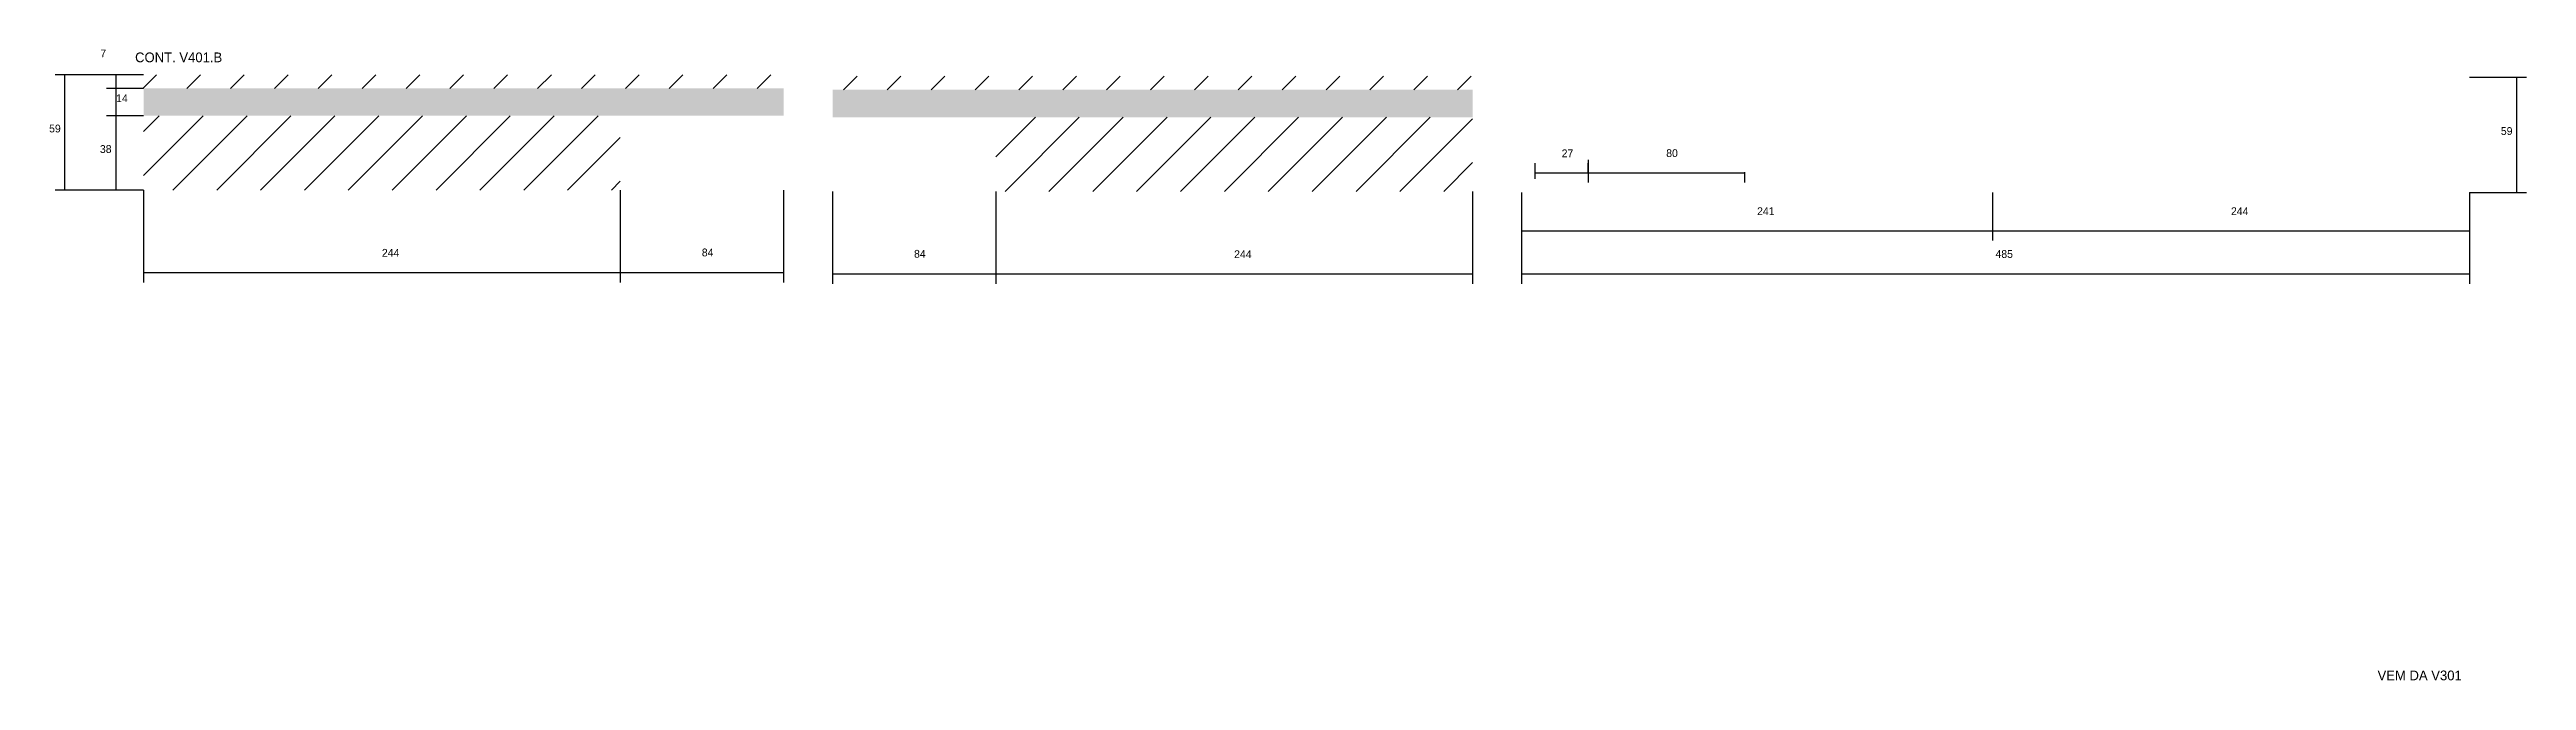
# Model space of a CAD drawing. Header units: metres. Extents: x 3435 to 9218, y 5617 to 6651.
# Drawn here: x 7950 to 9218, y 6258 to 6581 of the extents above; entities that cross this region are included whole.
import ezdxf

# ---------------------------------------------------------------- set-up
doc = ezdxf.new("R2010")
doc.units = ezdxf.units.M
for name, color, linetype in [('COTA', 2, 'Continuous'), ('Paineis', 7, 'Continuous'), ('REAPROVEITAMENTO', 3, 'Continuous'), ('TextoSecao', 7, 'Continuous')]:
    doc.layers.add(name, color=color, linetype=linetype)

msp = doc.modelspace()

# ---------------------------------------------------------------- texts
at = {"layer": 'COTA'}
for s, p in [('241', (8823.9, 6496.2)), ('244', (9066.4, 6496.2)), ('485', (8945.9, 6474.3))]:
    msp.add_text(s, height=4, dxfattribs=at).set_placement(p)
at = {"layer": 'Paineis'}
for s, p in [('7', (7976.1, 6576.9)), ('14', (7984.2, 6554)), ('59', (7949.9, 6538.5)), ('59', (9204.5, 6537.2)), ('38', (7975.9, 6528)), ('27', (8723.9, 6525.8)), ('80', (8777.4, 6525.9)), ('244', (8120.2, 6474.9)), ('84', (8283.9, 6475.1)), ('84', (8392.5, 6474.4)), ('244', (8556.3, 6474.2))]:
    msp.add_text(s, height=4, dxfattribs=at).set_placement(p)
at = {"layer": 'TextoSecao'}
for s, p in [('CONT. V401.B', (7993.9, 6574.4)), ('VEM DA V301', (9141.4, 6258.2))]:
    msp.add_text(s, height=5, dxfattribs=at).set_placement(p)

# ---------------------------------------------------------------- hatches: boundary and pattern name
at = {"layer": 'COTA'}
h = msp.add_hatch(dxfattribs=at)
h.set_pattern_fill('AR-CONC', scale=0.03)
h.paths.add_polyline_path([(8325.7, 6547), (8325.7, 6561), (8325.7, 6561), (7998.2, 6561), (7998.2, 6561), (7998.2, 6547), (7998.2, 6547), (8325.7, 6547)])
h = msp.add_hatch(dxfattribs=at)
h.set_pattern_fill('AR-CONC', scale=0.03)
h.paths.add_polyline_path([(8350.8, 6546.3), (8350.8, 6560.3), (8350.8, 6560.3), (8678.3, 6560.3), (8678.3, 6560.3), (8678.3, 6546.3), (8678.3, 6546.3), (8350.8, 6546.3)])
at = {"layer": 'REAPROVEITAMENTO'}
h = msp.add_hatch(dxfattribs=at)
h.set_pattern_fill('ANSI31', scale=5)
h.paths.add_polyline_path([(7998.2, 6568), (7998.2, 6561), (7998.2, 6561), (8325.7, 6561), (8325.7, 6561), (8325.7, 6568), (8325.7, 6568), (7998.2, 6568)])
h = msp.add_hatch(dxfattribs=at)
h.set_pattern_fill('ANSI31', scale=5)
h.paths.add_polyline_path([(8678.3, 6567.3), (8678.3, 6560.3), (8678.3, 6560.3), (8350.8, 6560.3), (8350.8, 6560.3), (8350.8, 6567.3), (8350.8, 6567.3), (8678.3, 6567.3)])
h = msp.add_hatch(dxfattribs=at)
h.set_pattern_fill('ANSI31', scale=5)
h.paths.add_polyline_path([(7998.2, 6547), (7998.2, 6509), (7998.2, 6509), (8242.2, 6509), (8242.2, 6509), (8242.2, 6547), (8242.2, 6547), (7998.2, 6547)])
h = msp.add_hatch(dxfattribs=at)
h.set_pattern_fill('ANSI31', scale=5)
h.paths.add_polyline_path([(8678.3, 6546.3), (8678.3, 6508.3), (8678.3, 6508.3), (8434.3, 6508.3), (8434.3, 6508.3), (8434.3, 6546.3), (8434.3, 6546.3), (8678.3, 6546.3)])

# ---------------------------------------------------------------- linework, layer by layer
at = {"layer": 'COTA'}
for p, q in [((8703.4, 6507.7), (8703.4, 6483.2)), ((8703.4, 6507.7), (8703.4, 6461.1)), ((8944.4, 6507.7), (8944.4, 6483.2)), ((8944.4, 6507.7), (8944.4, 6483.2)), ((9188.4, 6507.7), (9188.4, 6483.2)), ((9188.4, 6507.7), (9188.4, 6461.1)), ((8703.4, 6488.2), (8944.4, 6488.2)), ((8944.4, 6488.2), (9188.4, 6488.2)), ((8703.4, 6466.1), (9188.4, 6466.1))]:
    msp.add_line(p, q, dxfattribs=at)
at = {"layer": 'Paineis'}
for p, q in [((7998.2, 6568), (7953, 6568)), ((7958, 6509), (7958, 6568)), ((7998.2, 6568), (7979.2, 6568)), ((7984.2, 6561), (7984.2, 6568)), ((9188.4, 6566.7), (9217.6, 6566.7)), ((9212.6, 6507.7), (9212.6, 6566.7)), ((7998.2, 6561), (7979.2, 6561)), ((7998.2, 6561), (7979.2, 6561)), ((7984.2, 6547), (7984.2, 6561)), ((7998.2, 6547), (7979.2, 6547)), ((7998.2, 6547), (7979.2, 6547)), ((7984.2, 6509), (7984.2, 6547)), ((8710.4, 6514.7), (8710.4, 6522.8)), ((8710.4, 6517.8), (8737.4, 6517.8)), ((8737.4, 6524.4), (8737.4, 6512.8)), ((8737.4, 6517.8), (8737.4, 6522.8)), ((8737.4, 6517.8), (8817.4, 6517.8)), ((8817.4, 6518.1), (8817.4, 6512.8)), ((7998.2, 6509), (7953, 6509)), ((7998.2, 6509), (7979.2, 6509)), ((7998.2, 6509), (7998.2, 6461.8)), ((8242.2, 6509), (8242.2, 6461.8)), ((8242.2, 6509), (8242.2, 6461.8)), ((8325.7, 6509), (8325.7, 6461.8)), ((8350.8, 6508.3), (8350.8, 6461.1)), ((8434.3, 6508.3), (8434.3, 6461.1)), ((8434.3, 6508.3), (8434.3, 6461.1)), ((8678.3, 6508.3), (8678.3, 6461.1)), ((9188.4, 6507.7), (9217.6, 6507.7)), ((7998.2, 6466.8), (8242.2, 6466.8)), ((8242.2, 6466.8), (8325.7, 6466.8)), ((8350.8, 6466.1), (8434.3, 6466.1)), ((8434.3, 6466.1), (8678.3, 6466.1))]:
    msp.add_line(p, q, dxfattribs=at)

msp.set_redraw_order([(e.dxf.handle, doc.entitydb.next_handle()) for e in msp.query("TEXT MTEXT ATTDEF DIMENSION ARC_DIMENSION")])  # texts and dimensions are drawn at this point

doc.saveas('drawing.dxf')
